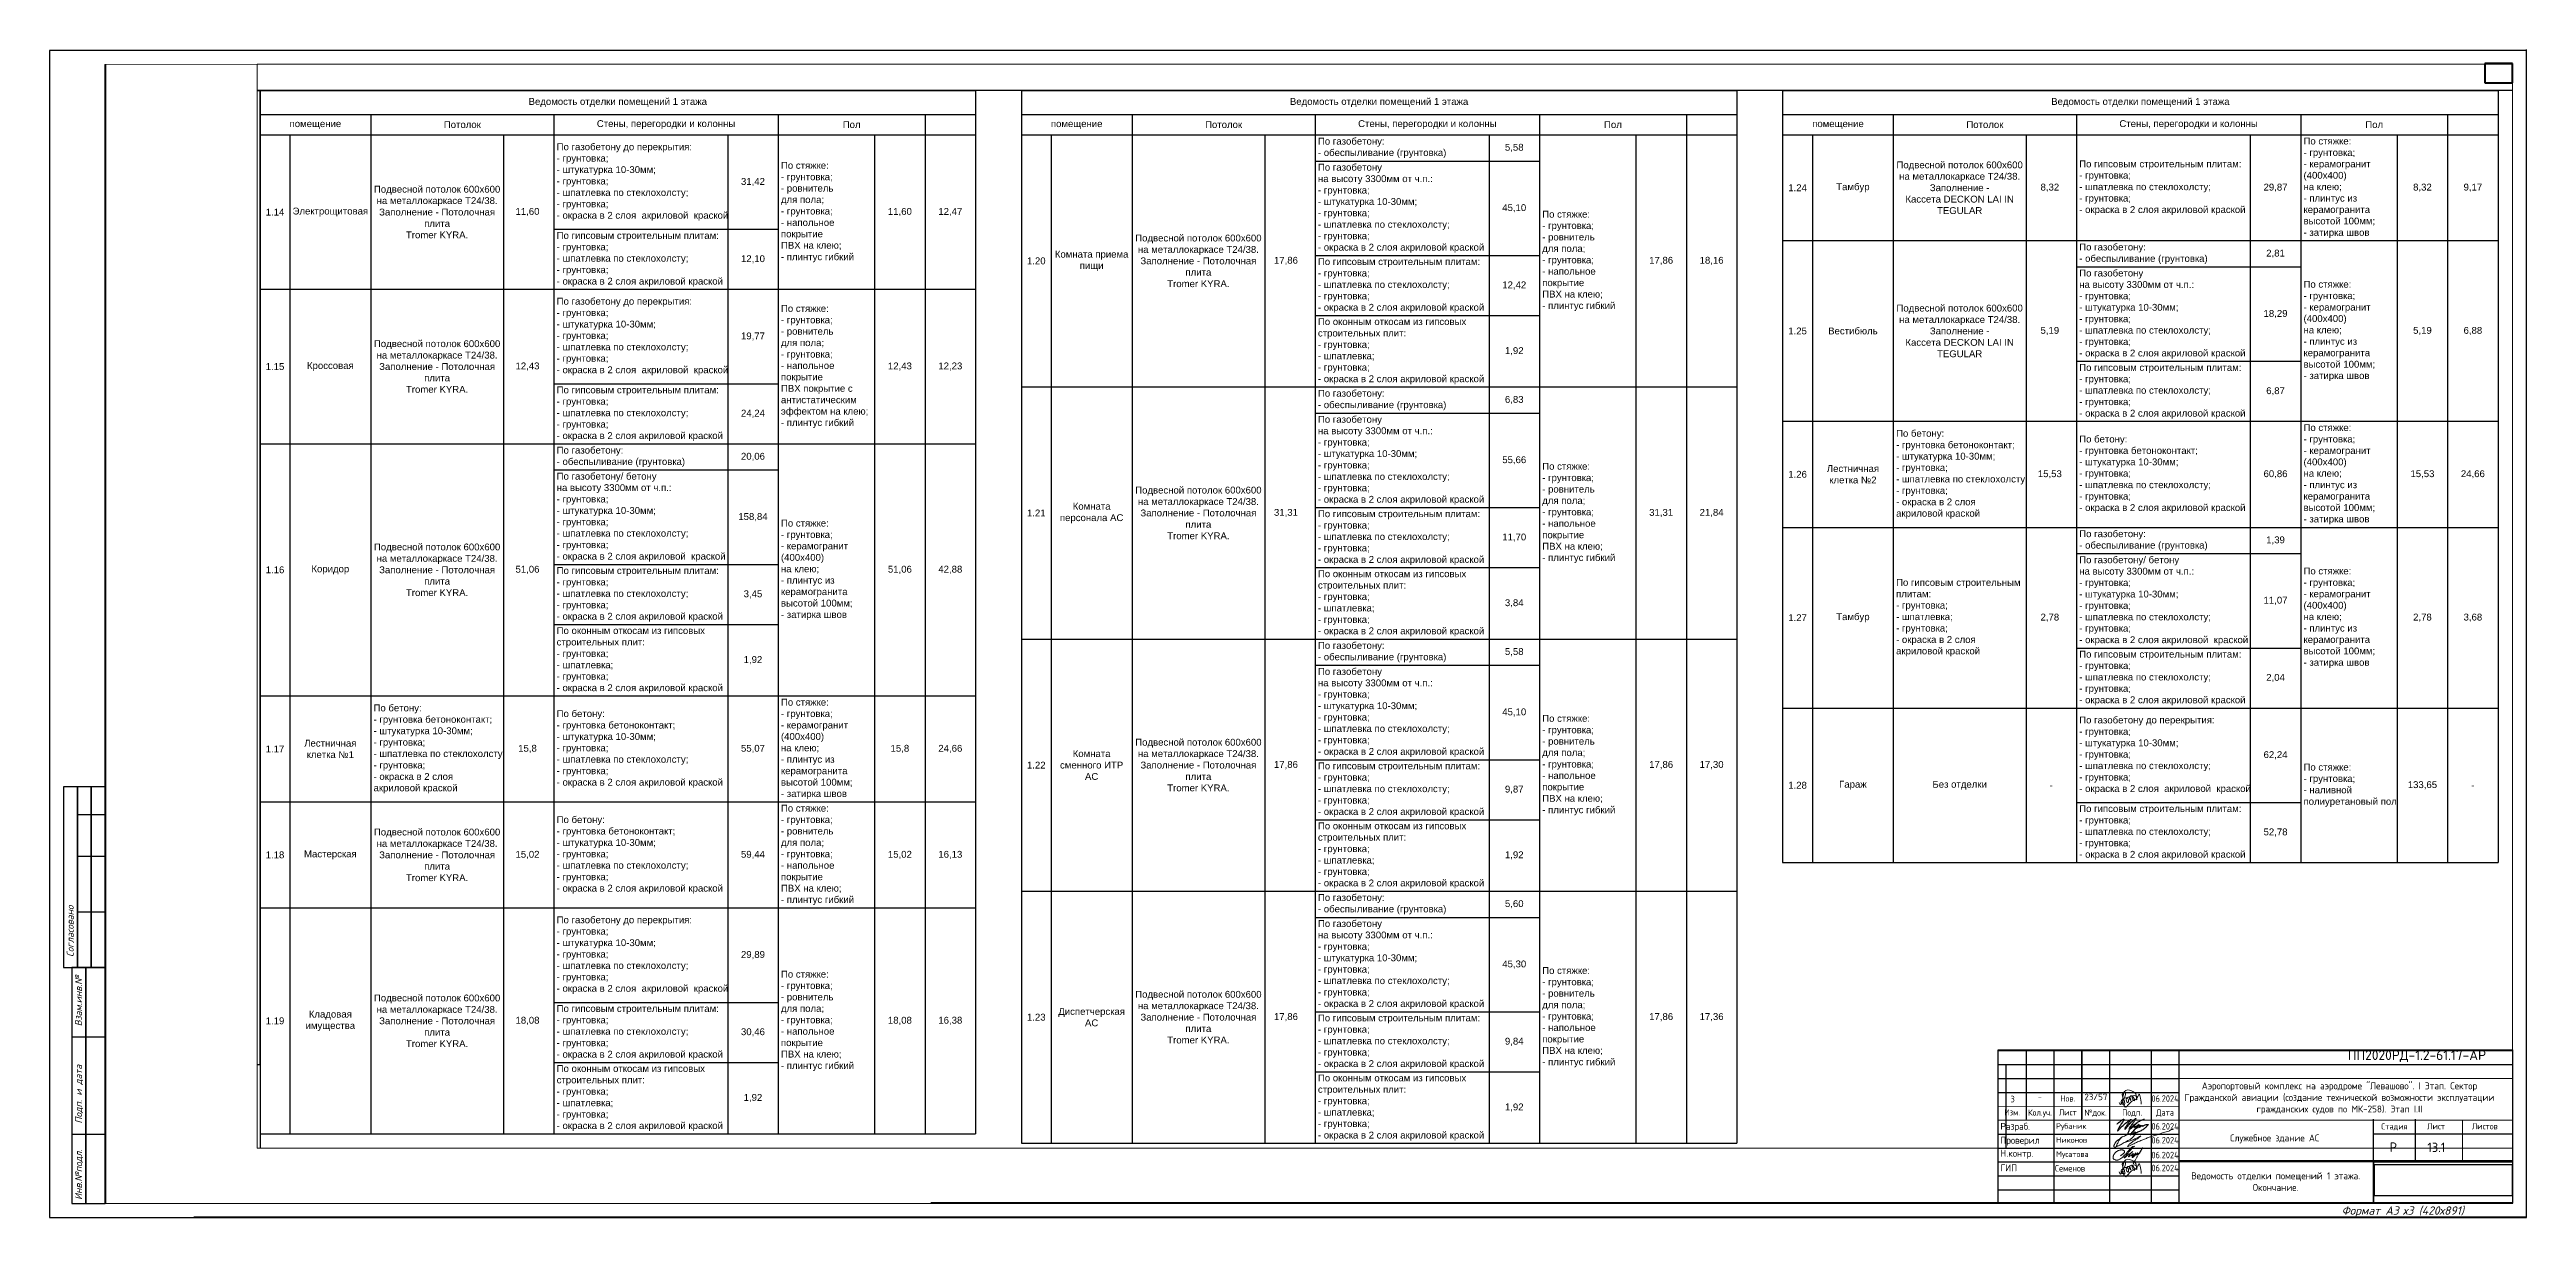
# Paper-space layout '13.1' of a CAD drawing. Header units: millimetres. Extents: x 272 to 1773, y 14 to 1784.
# Drawn here: x 882 to 1773, y 14 to 434 of the extents above; entities outside this region: 1.
# The model-space entities are those that its viewports show. They can reach past a viewport. Long polylines and large blocks are cut down to what shows.
import ezdxf
from ezdxf.enums import TextEntityAlignment as Align

# ---------------------------------------------------------------- set-up
doc = ezdxf.new("R2018")
doc.units = ezdxf.units.MM
doc.layers.add('VRV-daikin', color=150, linetype='Continuous', lineweight=40)
doc.layers.add('Аннотация', color=7, linetype='Continuous', lineweight=20)
doc.layers.add('ПОДПИСИ', color=7, linetype='Continuous', lineweight=18, true_color=0x5236c4)
doc.layers.add('Слой2', color=7, linetype='Continuous')
doc.styles.add('GOST-2.304_Type-B', font='GOST_Common.ttf')
doc.styles.add('times new roman', font='times.ttf')
doc.styles.add('ЕСКД', font='isocpeur.ttf')
doc.styles.add('М2.5', font='isocpeui.ttf', dxfattribs={"height": 2.5})
doc.styles.add('М3', font='isocpeui.ttf', dxfattribs={"height": 3})
picture_1 = doc.add_image_def('image1.jpg', size_in_pixel=(232, 53))

psp = doc.layouts.new('13.1')

# ---------------------------------------------------------------- texts
at = {"color": 7, "linetype": 'Continuous', "lineweight": 0, "style": 'ЕСКД'}
psp.add_text('23/57                        ', height=2.3455, dxfattribs=at).set_placement((1614.31, 55.97))
at = {"color": 7, "linetype": 'Continuous', "lineweight": 0, "char_height": 2.3455, "attachment_point": 5, "style": 'ЕСКД'}
for s, insert in [('\\A1;{\\W0.8;3}', (1588.52, 56.36)), ('\\A1;{\\W0.8;-}', (1598.28, 57.06)), ('\\A1;{\\W0.8;06.2024}', (1643.33, 56.56)), ('\\A1;{\\W0.8;06.2024}', (1643.33, 46.56)), ('\\A1;{\\W0.8;06.2024}', (1643.33, 41.56)), ('\\A1;{\\W0.8;06.2024}', (1643.33, 36.22)), ('\\A1;\\pxqc;{\\W0.8;Семенов}', (1609.16, 31.47)), ('\\A1;{\\W0.8;06.2024}', (1643.33, 31.56))]:
    psp.add_mtext(s, dxfattribs=dict(at, insert=insert))
at = {"layer": 'Аннотация', "char_height": 2, "width": 13.3882, "attachment_point": 1, "style": 'GOST-2.304_Type-B'}
for s, insert in [('Рубаник', (1604.15, 47.65)), ('Никонов', (1604.15, 42.65))]:
    psp.add_mtext(s, dxfattribs=dict(at, insert=insert))
at = {"layer": 'Слой2', "color": 0, "lineweight": 20, "style": 'GOST-2.304_Type-B'}
for s, p in [('Разраб.', (1584.1, 45.3)), ('Проверил', (1584.1, 40.31)), ('Н.контр.', (1584.1, 35.6)), ('ГИП', (1584.1, 30.36))]:
    psp.add_text(s, height=2.5, dxfattribs=at).set_placement(p)
at = {"layer": 'Слой2', "linetype": 'Continuous', "style": 'GOST-2.304_Type-B'}
psp.add_text('Р', height=3.4, dxfattribs=at).set_placement((1724.11, 37.35))
at = {"layer": 'Слой2', "insert": (1709.12, 71.81), "char_height": 3.5, "width": 36.2333, "attachment_point": 4, "style": 'GOST-2.304_Type-B'}
psp.add_mtext('{\\fTimes New Roman|b1|i0|c204|p18;           \\fISOCPEUR|b1|i0|c204|p34;ПП2020РД-1.2-61.17-АР}', dxfattribs=at)
at = {"layer": 'Слой2', "color": 0, "char_height": 2.5, "attachment_point": 5, "style": 'GOST-2.304_Type-B'}
for s, insert, width in [('Аэропортовый комплекс на аэродроме "Левашово". I Этап. Сектор Гражданской авиации (создание технической возможности эксплуатации гражданских судов по МК-258). Этап I.II', (1706.07, 56.62), 114.4852), ('Служебное здание АС', (1682.77, 42.03), 63.4514), ('Ведомость отделки помещений 1 этажа. Окончание.', (1683.12, 26.65), 69.9999)]:
    psp.add_mtext(s, dxfattribs=dict(at, insert=insert, width=width))
at = {"layer": 'Слой2', "linetype": 'Continuous', "char_height": 2.2, "attachment_point": 5, "style": 'GOST-2.304_Type-B'}
for s, insert in [('Нов.', (1608.34, 56.58)), ('Изм.', (1588.34, 51.58)), ('Кол.уч.', (1598.34, 51.22)), ('Лист', (1608.34, 51.58)), ('{№док.}', (1618.34, 51.33)), ('{ Подп.}', (1630.84, 51.33)), ('{Дата}', (1643.34, 51.29)), ('{Стадия}', (1725.84, 46.35)), ('{Лист}', (1740.84, 46.58)), ('{Листов}', (1758.34, 46.58))]:
    psp.add_mtext(s, dxfattribs=dict(at, insert=insert))
at = {"layer": 'Слой2', "linetype": 'Continuous', "insert": (1740.92, 38.99), "char_height": 3.4, "width": 3.4, "attachment_point": 5, "style": 'GOST-2.304_Type-B'}
psp.add_mtext('13.1', dxfattribs=at)

msp = doc.modelspace()

# ---------------------------------------------------------------- texts
at = {"style": 'times new roman'}
for s, insert, char_height, width, attachment_point in [('{\\fArial|b0|i0|c0;Ведомость отделки помещений 1 этажа', (2750409, -628893), 246.94, 25573.67, 5), ('{\\fArial|b0|i0|c0;Ведомость отделки помещений 1 этажа', (2777833, -628893), 246.94, 25573.67, 5), ('{\\fArial|b0|i0|c0;Ведомость отделки помещений 1 этажа', (2805257, -628893), 246.94, 25573.67, 5), ('{\\fArial|b0|i0|c0;помещение', (2739516, -629693), 246.94, 3787.11, 5), ('{\\fArial|b0|i0|c0;Потолок', (2744809, -629693), 246.94, 6397.67, 5), ('{\\fArial|b0|i0|c0;Стены, перегородки и колонны', (2752147, -629693), 246.94, 7879.33, 5), ('{\\fArial|b0|i0|c0;Пол', (2758833, -629693), 246.94, 5092.39, 5), ('{\\fArial|b0|i0|c0;помещение', (2766940, -629693), 246.94, 3787.11, 5), ('{\\fArial|b0|i0|c0;Потолок', (2772232, -629693), 246.94, 6397.67, 5), ('{\\fArial|b0|i0|c0;Стены, перегородки и колонны', (2779571, -629693), 246.94, 7879.33, 5), ('{\\fArial|b0|i0|c0;Пол', (2786257, -629693), 246.94, 5092.39, 5), ('{\\fArial|b0|i0|c0;помещение', (2794364, -629693), 246.94, 3787.11, 5), ('{\\fArial|b0|i0|c0;Потолок', (2799656, -629693), 246.94, 6397.67, 5), ('{\\fArial|b0|i0|c0;Стены, перегородки и колонны', (2806994, -629693), 246.94, 7879.33, 5), ('{\\fArial|b0|i0|c0;Пол', (2813680, -629693), 246.94, 5092.39, 5), ('{\\fArial|b0|i0|c0;По газобетону до перекрытия:^J- грунтовка;^J- штукатурка 10-30мм;^J- грунтовка;^J- шпатлевка по стеклохолсту; ^J- грунтовка;^J- окраска в 2 слоя  акриловой  краской ', (2748207, -631762), 246.944, 6062.17, 4), ('{\\fArial|b0|i0|c0;По газобетону: ^J- обеспыливание (грунтовка)', (2775631, -630531), 246.94, 6062.17, 4), ('{\\fArial|b0|i0|c0;5,58', (2782702, -630531), 246.94, 1617.17, 5), ('{\\fArial|b0|i0|c0;По стяжке:^J- грунтовка;^J- керамогранит (400x400) ^Jна клею;^J- плинтус из керамогранита высотой 100мм; ^J- затирка швов', (2811134, -631967), 246.944, 3275.22, 4), ('{\\fArial|b0|i0|c0;31,42', (2755278, -631762), 246.94, 1617.17, 5), ('{\\fArial|b0|i0|c0;По стяжке:^J- грунтовка;^J- ровнитель ^Jдля пола;^J- грунтовка;^J- напольное покрытие ^JПВХ на клею;^J- плинтус гибкий', (2756287, -632844), 246.944, 3275.22, 4), ('{\\fArial|b0|i0|c0;По газобетону ^Jна высоту 3300мм от ч.п.:^J- грунтовка;^J- штукатурка 10-30мм;^J- грунтовка;^J- шпатлевка по стеклохолсту; ^J- грунтовка;^J- окраска в 2 слоя акриловой краской ', (2775631, -632706), 246.944, 6062.17, 4), ('{\\fArial|b0|i0|c0;Подвесной потолок 600x600 на металлокаркасе Т24/38.^JЗаполнение - ^JКассета DECKON LAI IN TEGULAR ', (2798747, -631967), 246.944, 4580.5, 5), ('{\\fArial|b0|i0|c0;По гипсовым строительным плитам: ^J- грунтовка; ^J- шпатлевка по стеклохолсту;^J- грунтовка; ^J- окраска в 2 слоя акриловой краской ', (2803055, -631967), 246.944, 6062.17, 4), ('{\\fArial|b0|i0|c0;Подвесной потолок 600x600 на металлокаркасе Т24/38.^JЗаполнение - Потолочная плита ^JTromer KYRA.', (2743900, -632844), 246.944, 4580.5, 5), ('{\\fArial|b0|i0|c0;45,10', (2782702, -632706), 246.94, 1617.17, 5), ('{\\fArial|b0|i0|c0;1.24', (2792908, -631967), 246.94, 876.33, 5), ('{\\fArial|b0|i0|c0;Тамбур', (2794902, -631967), 246.94, 2710.78, 5), ('{\\fArial|b0|i0|c204|p34;8,32}', (2801996, -631967), 246.94, 1617.17, 5), ('{\\fArial|b0|i0|c0;29,87', (2810126, -631967), 246.94, 1617.17, 5), ('{\\fArial|b0|i0|c204|p34;8,32}', (2815418, -631967), 246.94, 1617.17, 5), ('{\\fArial|b0|i0|c0;9,17', (2817235, -631967), 246.94, 1617.17, 5), ('{\\fArial|b0|i0|c0;1.14', (2738061, -632844), 246.94, 876.33, 5), ('{\\fArial|b0|i0|c0;Электрощитовая', (2740054, -632844), 246.94, 2710.78, 5), ('{\\fArial|b0|i0|c0;11,60', (2747156, -632844), 246.94, 1617.17, 5), ('{\\fArial|b0|i0|c0;11,60', (2760571, -632844), 246.94, 1617.17, 5), ('{\\fArial|b0|i0|c0;12,47', (2762388, -632844), 246.94, 1617.17, 5), ('{\\fArial|b0|i0|c0;По стяжке:^J- грунтовка;^J- ровнитель ^Jдля пола;^J- грунтовка;^J- напольное покрытие ^JПВХ на клею;^J- плинтус гибкий', (2783710, -634603), 246.944, 3275.22, 4), ('{\\fArial|b0|i0|c0;По гипсовым строительным плитам: ^J- грунтовка; ^J- шпатлевка по стеклохолсту;^J- грунтовка; ^J- окраска в 2 слоя акриловой краской ', (2748207, -634546), 246.944, 6062.17, 4), ('{\\fArial|b0|i0|c0;12,10', (2755278, -634546), 246.94, 1617.17, 5), ('{\\fArial|b0|i0|c0;Комната приема пищи', (2767478, -634603), 246.94, 2710.78, 5), ('{\\fArial|b0|i0|c0;Подвесной потолок 600x600 на металлокаркасе Т24/38.^JЗаполнение - Потолочная плита ^JTromer KYRA.', (2771324, -634603), 246.944, 4580.5, 5), ('{\\fArial|b0|i0|c0;По газобетону: ^J- обеспыливание (грунтовка)', (2803055, -634345), 246.94, 6062.17, 4), ('{\\fArial|b0|i0|c0;2,81', (2810126, -634345), 246.94, 1617.17, 5), ('{\\fArial|b0|i0|c0;1.20', (2765484, -634603), 246.94, 876.33, 5), ('{\\fArial|b0|i0|c204|p34;17,86}', (2774478, -634603), 246.94, 1617.17, 5), ('{\\fArial|b0|i0|c0;По гипсовым строительным плитам: ^J- грунтовка; ^J- шпатлевка по стеклохолсту;^J- грунтовка; ^J- окраска в 2 слоя акриловой краской ', (2775631, -635490), 246.944, 6062.17, 4), ('{\\fArial|b0|i0|c204|p34;17,86}', (2787994, -634603), 246.94, 1617.17, 5), ('{\\fArial|b0|i0|c0;18,16', (2789811, -634603), 246.94, 1617.17, 5), ('{\\fArial|b0|i0|c0;По газобетону ^Jна высоту 3300мм от ч.п.:^J- грунтовка;^J- штукатурка 10-30мм;^J- грунтовка;^J- шпатлевка по стеклохолсту; ^J- грунтовка;^J- окраска в 2 слоя акриловой краской ', (2803055, -636519), 246.944, 6062.17, 4), ('{\\fArial|b0|i0|c0;По газобетону до перекрытия:^J- грунтовка;^J- штукатурка 10-30мм;^J- грунтовка;^J- шпатлевка по стеклохолсту; ^J- грунтовка;^J- окраска в 2 слоя  акриловой  краской ', (2748207, -637329), 246.944, 6062.17, 4), ('{\\fArial|b0|i0|c0;12,42', (2782702, -635490), 246.94, 1617.17, 5), ('{\\fArial|b0|i0|c0;Подвесной потолок 600x600 на металлокаркасе Т24/38.^JЗаполнение - ^JКассета DECKON LAI IN TEGULAR ', (2798747, -637129), 246.944, 4580.5, 5), ('{\\fArial|b0|i0|c0;По стяжке:^J- грунтовка;^J- керамогранит (400x400) ^Jна клею;^J- плинтус из керамогранита высотой 100мм; ^J- затирка швов', (2811134, -637129), 246.944, 3275.22, 4), ('{\\fArial|b0|i0|c0;По стяжке:^J- грунтовка;^J- ровнитель ^Jдля пола;^J- грунтовка;^J- напольное покрытие ^JПВХ покрытие с антистатическим эффектом на клею;^J- плинтус гибкий', (2756287, -638411), 246.944, 3275.22, 4), ('{\\fArial|b0|i0|c0;По оконным откосам из гипсовых строительных плит: ^J- грунтовка; ^J- шпатлевка;^J- грунтовка; ^J- окраска в 2 слоя акриловой краской ', (2775631, -637858), 246.944, 6062.17, 4), ('{\\fArial|b0|i0|c0;1.25', (2792908, -637129), 246.94, 876.33, 5), ('{\\fArial|b0|i0|c0;Вестибюль', (2794902, -637129), 246.94, 2710.78, 5), ('{\\fArial|b0|i0|c204|p34;5,19}', (2801996, -637129), 246.94, 1617.17, 5), ('{\\fArial|b0|i0|c0;18,29', (2810126, -636519), 246.94, 1617.17, 5), ('{\\fArial|b0|i0|c204|p34;5,19}', (2815418, -637129), 246.94, 1617.17, 5), ('{\\fArial|b0|i0|c0;6,88', (2817235, -637129), 246.94, 1617.17, 5), ('{\\fArial|b0|i0|c0;Подвесной потолок 600x600 на металлокаркасе Т24/38.^JЗаполнение - Потолочная плита ^JTromer KYRA.', (2743900, -638411), 246.944, 4580.5, 5), ('{\\fArial|b0|i0|c0;19,77', (2755278, -637329), 246.94, 1617.17, 5), ('{\\fArial|b0|i0|c0;1,92', (2782702, -637858), 246.94, 1617.17, 5), ('{\\fArial|b0|i0|c0;1.15', (2738061, -638411), 246.94, 876.33, 5), ('{\\fArial|b0|i0|c0;Кроссовая', (2740054, -638411), 246.94, 2710.78, 5), ('{\\fArial|b0|i0|c0;12,43', (2747156, -638411), 246.94, 1617.17, 5), ('{\\fArial|b0|i0|c0;12,43', (2760571, -638411), 246.94, 1617.17, 5), ('{\\fArial|b0|i0|c0;12,23', (2762388, -638411), 246.94, 1617.17, 5), ('{\\fArial|b0|i0|c0;По гипсовым строительным плитам: ^J- грунтовка; ^J- шпатлевка по стеклохолсту;^J- грунтовка; ^J- окраска в 2 слоя акриловой краской ', (2803055, -639303), 246.944, 6062.17, 4), ('{\\fArial|b0|i0|c0;По гипсовым строительным плитам: ^J- грунтовка; ^J- шпатлевка по стеклохолсту;^J- грунтовка; ^J- окраска в 2 слоя акриловой краской ', (2748207, -640113), 246.944, 6062.17, 4), ('{\\fArial|b0|i0|c0;По газобетону: ^J- обеспыливание (грунтовка)', (2775631, -639617), 246.94, 6062.17, 4), ('{\\fArial|b0|i0|c0;6,83', (2782702, -639617), 246.94, 1617.17, 5), ('{\\fArial|b0|i0|c0;6,87', (2810126, -639303), 246.94, 1617.17, 5), ('{\\fArial|b0|i0|c0;24,24', (2755278, -640113), 246.94, 1617.17, 5), ('{\\fArial|b0|i0|c0;По газобетону ^Jна высоту 3300мм от ч.п.:^J- грунтовка;^J- штукатурка 10-30мм;^J- грунтовка;^J- шпатлевка по стеклохолсту; ^J- грунтовка;^J- окраска в 2 слоя акриловой краской ', (2775631, -641791), 246.944, 6062.17, 4), ('{\\fArial|b0|i0|c0;По стяжке:^J- грунтовка;^J- керамогранит (400x400) ^Jна клею;^J- плинтус из керамогранита высотой 100мм; ^J- затирка швов', (2811134, -642295), 246.944, 3275.22, 4), ('{\\fArial|b0|i0|c0;По газобетону: ^J- обеспыливание (грунтовка)', (2748207, -641666), 246.94, 6062.17, 4), ('{\\fArial|b0|i0|c0;20,06', (2755278, -641666), 246.94, 1617.17, 5), ('{\\fArial|b0|i0|c0;По бетону:^J- грунтовка бетоноконтакт;^J- штукатурка 10-30мм;^J- грунтовка;^J- шпатлевка по стеклохолсту; ^J- грунтовка;^J- окраска в 2 слоя акриловой краской ', (2796457, -642295), 246.944, 4580.5, 4), ('{\\fArial|b0|i0|c0;По бетону:^J- грунтовка бетоноконтакт;^J- штукатурка 10-30мм;^J- грунтовка;^J- шпатлевка по стеклохолсту; ^J- грунтовка;^J- окраска в 2 слоя акриловой краской ', (2803055, -642295), 246.944, 6062.17, 4), ('{\\fArial|b0|i0|c0;По газобетону/ бетону^Jна высоту 3300мм от ч.п.:^J- грунтовка;^J- штукатурка 10-30мм;^J- грунтовка;^J- шпатлевка по стеклохолсту; ^J- грунтовка;^J- окраска в 2 слоя акриловой  краской ', (2748207, -643840), 246.944, 6062.17, 4), ('{\\fArial|b0|i0|c0;55,66', (2782702, -641791), 246.94, 1617.17, 5), ('{\\fArial|b0|i0|c0;По стяжке:^J- грунтовка;^J- ровнитель ^Jдля пола;^J- грунтовка;^J- напольное покрытие ^JПВХ на клею;^J- плинтус гибкий', (2783710, -643688), 246.944, 3275.22, 4), ('{\\fArial|b0|i0|c0;1.26', (2792908, -642295), 246.94, 876.33, 5), ('{\\fArial|b0|i0|c0;Лестничная клетка №2', (2794902, -642295), 246.94, 2710.78, 5), ('{\\fArial|b0|i0|c204|p34;15,53}', (2801996, -642295), 246.94, 1617.17, 5), ('{\\fArial|b0|i0|c0;60,86', (2810126, -642295), 246.94, 1617.17, 5), ('{\\fArial|b0|i0|c204|p34;15,53}', (2815418, -642295), 246.94, 1617.17, 5), ('{\\fArial|b0|i0|c0;24,66', (2817235, -642295), 246.94, 1617.17, 5), ('{\\fArial|b0|i0|c0;Комната персонала АС', (2767478, -643688), 246.94, 2710.78, 5), ('{\\fArial|b0|i0|c0;Подвесной потолок 600x600 на металлокаркасе Т24/38.^JЗаполнение - Потолочная плита ^JTromer KYRA.', (2771324, -643688), 246.944, 4580.5, 5), ('{\\fArial|b0|i0|c0;158,84', (2755278, -643840), 246.94, 1617.17, 5), ('{\\fArial|b0|i0|c0;По стяжке:^J- грунтовка;^J- керамогранит (400x400) ^Jна клею;^J- плинтус из керамогранита высотой 100мм; ^J- затирка швов', (2756287, -645737), 246.944, 3275.22, 4), ('{\\fArial|b0|i0|c0;1.21', (2765484, -643688), 246.94, 876.33, 5), ('{\\fArial|b0|i0|c204|p34;31,31}', (2774478, -643688), 246.94, 1617.17, 5), ('{\\fArial|b0|i0|c0;По гипсовым строительным плитам: ^J- грунтовка; ^J- шпатлевка по стеклохолсту;^J- грунтовка; ^J- окраска в 2 слоя акриловой краской ', (2775631, -644575), 246.944, 6062.17, 4), ('{\\fArial|b0|i0|c204|p34;31,31}', (2787994, -643688), 246.94, 1617.17, 5), ('{\\fArial|b0|i0|c0;21,84', (2789811, -643688), 246.94, 1617.17, 5), ('{\\fArial|b0|i0|c0;Подвесной потолок 600x600 на металлокаркасе Т24/38.^JЗаполнение - Потолочная плита ^JTromer KYRA.', (2743900, -645737), 246.944, 4580.5, 5), ('{\\fArial|b0|i0|c0;11,70', (2782702, -644575), 246.94, 1617.17, 5), ('{\\fArial|b0|i0|c0;По газобетону: ^J- обеспыливание (грунтовка)', (2803055, -644678), 246.94, 6062.17, 4), ('{\\fArial|b0|i0|c0;1,39', (2810126, -644678), 246.94, 1617.17, 5), ('{\\fArial|b0|i0|c0;1.16', (2738061, -645737), 246.94, 876.33, 5), ('{\\fArial|b0|i0|c0;Коридор', (2740054, -645737), 246.94, 2710.78, 5), ('{\\fArial|b0|i0|c204|p34;51,06}', (2747156, -645737), 246.94, 1617.17, 5), ('{\\fArial|b0|i0|c0;По гипсовым строительным плитам: ^J- грунтовка; ^J- шпатлевка по стеклохолсту;^J- грунтовка; ^J- окраска в 2 слоя акриловой краской ', (2748207, -646624), 246.944, 6062.17, 4), ('{\\fArial|b0|i0|c204|p34;51,06}', (2760571, -645737), 246.94, 1617.17, 5), ('{\\fArial|b0|i0|c0;42,88', (2762388, -645737), 246.94, 1617.17, 5), ('{\\fArial|b0|i0|c0;По оконным откосам из гипсовых строительных плит: ^J- грунтовка; ^J- шпатлевка;^J- грунтовка; ^J- окраска в 2 слоя акриловой краской ', (2775631, -646944), 246.944, 6062.17, 4), ('{\\fArial|b0|i0|c0;По газобетону/ бетону^Jна высоту 3300мм от ч.п.:^J- грунтовка;^J- штукатурка 10-30мм;^J- грунтовка;^J- шпатлевка по стеклохолсту; ^J- грунтовка;^J- окраска в 2 слоя акриловой  краской ', (2803055, -646852), 246.944, 6062.17, 4), ('{\\fArial|b0|i0|c0;По стяжке:^J- грунтовка;^J- керамогранит (400x400) ^Jна клею;^J- плинтус из керамогранита высотой 100мм; ^J- затирка швов', (2811134, -647462), 246.944, 3275.22, 4), ('{\\fArial|b0|i0|c0;3,45', (2755278, -646624), 246.94, 1617.17, 5), ('{\\fArial|b0|i0|c0;3,84', (2782702, -646944), 246.94, 1617.17, 5), ('{\\fArial|b0|i0|c0;По гипсовым строительным плитам: ^J- грунтовка; ^J- шпатлевка;^J- грунтовка; ^J- окраска в 2 слоя акриловой краской', (2796457, -647462), 246.944, 4580.5, 4), ('{\\fArial|b0|i0|c0;11,07', (2810126, -646852), 246.94, 1617.17, 5), ('{\\fArial|b0|i0|c0;1.27', (2792908, -647462), 246.94, 876.33, 5), ('{\\fArial|b0|i0|c0;Тамбур', (2794902, -647462), 246.94, 2710.78, 5), ('{\\fArial|b0|i0|c204|p34;2,78}', (2801996, -647462), 246.94, 1617.17, 5), ('{\\fArial|b0|i0|c204|p34;2,78}', (2815418, -647462), 246.94, 1617.17, 5), ('{\\fArial|b0|i0|c0;3,68', (2817235, -647462), 246.94, 1617.17, 5), ('{\\fArial|b0|i0|c0;По оконным откосам из гипсовых строительных плит: ^J- грунтовка; ^J- шпатлевка;^J- грунтовка; ^J- окраска в 2 слоя акриловой краской ', (2748207, -648993), 246.944, 6062.17, 4), ('{\\fArial|b0|i0|c0;По газобетону: ^J- обеспыливание (грунтовка)', (2775631, -648703), 246.94, 6062.17, 4), ('{\\fArial|b0|i0|c0;5,58', (2782702, -648703), 246.94, 1617.17, 5), ('{\\fArial|b0|i0|c0;По гипсовым строительным плитам: ^J- грунтовка; ^J- шпатлевка по стеклохолсту;^J- грунтовка; ^J- окраска в 2 слоя акриловой краской ', (2803055, -649636), 246.944, 6062.17, 4), ('{\\fArial|b0|i0|c0;1,92', (2755278, -648993), 246.94, 1617.17, 5), ('{\\fArial|b0|i0|c0;По газобетону ^Jна высоту 3300мм от ч.п.:^J- грунтовка;^J- штукатурка 10-30мм;^J- грунтовка;^J- шпатлевка по стеклохолсту; ^J- грунтовка;^J- окраска в 2 слоя акриловой краской ', (2775631, -650877), 246.944, 6062.17, 4), ('{\\fArial|b0|i0|c0;2,04', (2810126, -649636), 246.94, 1617.17, 5), ('{\\fArial|b0|i0|c0;По стяжке:^J- грунтовка;^J- керамогранит (400x400) ^Jна клею;^J- плинтус из керамогранита высотой 100мм; ^J- затирка швов', (2756287, -652191), 246.944, 3275.22, 4), ('{\\fArial|b0|i0|c0;По бетону:^J- грунтовка бетоноконтакт;^J- штукатурка 10-30мм;^J- грунтовка;^J- шпатлевка по стеклохолсту; ^J- грунтовка;^J- окраска в 2 слоя акриловой краской ', (2741610, -652191), 246.944, 4580.5, 4), ('{\\fArial|b0|i0|c0;По бетону:^J- грунтовка бетоноконтакт;^J- штукатурка 10-30мм;^J- грунтовка;^J- шпатлевка по стеклохолсту; ^J- грунтовка;^J- окраска в 2 слоя акриловой краской ', (2748207, -652191), 246.944, 6062.17, 4), ('{\\fArial|b0|i0|c0;45,10', (2782702, -650877), 246.94, 1617.17, 5), ('{\\fArial|b0|i0|c0;По стяжке:^J- грунтовка;^J- ровнитель ^Jдля пола;^J- грунтовка;^J- напольное покрытие ^JПВХ на клею;^J- плинтус гибкий', (2783710, -652774), 246.944, 3275.22, 4), ('{\\fArial|b0|i0|c0;По газобетону до перекрытия:^J- грунтовка;^J- штукатурка 10-30мм;^J- грунтовка;^J- шпатлевка по стеклохолсту; ^J- грунтовка;^J- окраска в 2 слоя  акриловой  краской ', (2803055, -652420), 246.944, 6062.17, 4), ('{\\fArial|b0|i0|c0;1.17', (2738061, -652191), 246.94, 876.33, 5), ('{\\fArial|b0|i0|c0;Лестничная клетка №1', (2740054, -652191), 246.94, 2710.78, 5), ('{\\fArial|b0|i0|c204|p34;15,8}', (2747156, -652191), 246.94, 1617.17, 5), ('{\\fArial|b0|i0|c0;55,07', (2755278, -652191), 246.94, 1617.17, 5), ('{\\fArial|b0|i0|c204|p34;15,8}', (2760571, -652191), 246.94, 1617.17, 5), ('{\\fArial|b0|i0|c0;24,66', (2762388, -652191), 246.94, 1617.17, 5), ('{\\fArial|b0|i0|c0;Комната сменного ИТР АС', (2767478, -652774), 246.94, 2710.78, 5), ('{\\fArial|b0|i0|c0;Подвесной потолок 600x600 на металлокаркасе Т24/38.^JЗаполнение - Потолочная плита ^JTromer KYRA.', (2771324, -652774), 246.944, 4580.5, 5), ('{\\fArial|b0|i0|c0;1.22', (2765484, -652774), 246.94, 876.33, 5), ('{\\fArial|b0|i0|c204|p34;17,86}', (2774478, -652774), 246.94, 1617.17, 5), ('{\\fArial|b0|i0|c0;По гипсовым строительным плитам: ^J- грунтовка; ^J- шпатлевка по стеклохолсту;^J- грунтовка; ^J- окраска в 2 слоя акриловой краской ', (2775631, -653661), 246.944, 6062.17, 4), ('{\\fArial|b0|i0|c204|p34;17,86}', (2787994, -652774), 246.94, 1617.17, 5), ('{\\fArial|b0|i0|c0;17,30', (2789811, -652774), 246.94, 1617.17, 5), ('{\\fArial|b0|i0|c0;62,24', (2810126, -652420), 246.94, 1617.17, 5), ('{\\fArial|b0|i0|c0;По стяжке:^J- грунтовка;^J- наливной ^Jполиуретановый пол', (2811134, -653501), 246.94, 3275.22, 4), ('{\\fArial|b0|i0|c0;9,87', (2782702, -653661), 246.94, 1617.17, 5), ('{\\fArial|b0|i0|c0;1.28', (2792908, -653501), 246.94, 876.33, 5), ('{\\fArial|b0|i0|c0;Гараж', (2794902, -653501), 246.94, 2710.78, 5), ('{\\fArial|b0|i0|c0;Без отделки', (2798747, -653501), 246.94, 4580.5, 5), ('{\\fArial|b0|i0|c0;-', (2802046, -653501), 246.94, 1617.17, 5), ('{\\fArial|b0|i0|c0;133,65', (2815418, -653501), 246.94, 1617.17, 5), ('{\\fArial|b0|i0|c0;-', (2817235, -653501), 246.94, 1617.17, 5), ('{\\fArial|b0|i0|c0;По бетону:^J- грунтовка бетоноконтакт;^J- штукатурка 10-30мм;^J- грунтовка;^J- шпатлевка по стеклохолсту; ^J- грунтовка;^J- окраска в 2 слоя акриловой краской ', (2748207, -656011), 246.944, 6062.17, 4), ('{\\fArial|b0|i0|c0;По стяжке:^J- грунтовка;^J- ровнитель ^Jдля пола;^J- грунтовка;^J- напольное покрытие ^JПВХ на клею;^J- плинтус гибкий', (2756287, -656011), 246.944, 3275.22, 4), ('{\\fArial|b0|i0|c0;По оконным откосам из гипсовых строительных плит: ^J- грунтовка; ^J- шпатлевка;^J- грунтовка; ^J- окраска в 2 слоя акриловой краской ', (2775631, -656029), 246.944, 6062.17, 4), ('{\\fArial|b0|i0|c0;По гипсовым строительным плитам: ^J- грунтовка; ^J- шпатлевка по стеклохолсту;^J- грунтовка; ^J- окраска в 2 слоя акриловой краской ', (2803055, -655203), 246.944, 6062.17, 4), ('{\\fArial|b0|i0|c0;Подвесной потолок 600x600 на металлокаркасе Т24/38.^JЗаполнение - Потолочная плита ^JTromer KYRA.', (2743900, -656011), 246.944, 4580.5, 5), ('{\\fArial|b0|i0|c0;52,78', (2810126, -655203), 246.94, 1617.17, 5), ('{\\fArial|b0|i0|c0;1.18', (2738061, -656011), 246.94, 876.33, 5), ('{\\fArial|b0|i0|c0;Мастерская', (2740054, -656011), 246.94, 2710.78, 5), ('{\\fArial|b0|i0|c204|p34;15,02}', (2747156, -656011), 246.94, 1617.17, 5), ('{\\fArial|b0|i0|c0;59,44', (2755278, -656011), 246.94, 1617.17, 5), ('{\\fArial|b0|i0|c204|p34;15,02}', (2760571, -656011), 246.94, 1617.17, 5), ('{\\fArial|b0|i0|c0;16,13', (2762388, -656011), 246.94, 1617.17, 5), ('{\\fArial|b0|i0|c0;1,92', (2782702, -656029), 246.94, 1617.17, 5), ('{\\fArial|b0|i0|c0;По газобетону: ^J- обеспыливание (грунтовка)', (2775631, -657788), 246.94, 6062.17, 4), ('{\\fArial|b0|i0|c0;По газобетону до перекрытия:^J- грунтовка;^J- штукатурка 10-30мм;^J- грунтовка;^J- шпатлевка по стеклохолсту; ^J- грунтовка;^J- окраска в 2 слоя  акриловой  краской ', (2748207, -659622), 246.944, 6062.17, 4), ('{\\fArial|b0|i0|c0;По газобетону ^Jна высоту 3300мм от ч.п.:^J- грунтовка;^J- штукатурка 10-30мм;^J- грунтовка;^J- шпатлевка по стеклохолсту; ^J- грунтовка;^J- окраска в 2 слоя акриловой краской ', (2775631, -659962), 246.944, 6062.17, 4), ('{\\fArial|b0|i0|c0;5,60', (2782702, -657788), 246.94, 1617.17, 5), ('{\\fArial|b0|i0|c0;29,89', (2755278, -659622), 246.94, 1617.17, 5), ('{\\fArial|b0|i0|c0;По стяжке:^J- грунтовка;^J- ровнитель ^Jдля пола;^J- грунтовка;^J- напольное покрытие ^JПВХ на клею;^J- плинтус гибкий', (2756287, -661991), 246.944, 3275.22, 4), ('{\\fArial|b0|i0|c0;45,30', (2782702, -659962), 246.94, 1617.17, 5), ('{\\fArial|b0|i0|c0;По стяжке:^J- грунтовка;^J- ровнитель ^Jдля пола;^J- грунтовка;^J- напольное покрытие ^JПВХ на клею;^J- плинтус гибкий', (2783710, -661859), 246.944, 3275.22, 4), ('{\\fArial|b0|i0|c0;Подвесной потолок 600x600 на металлокаркасе Т24/38.^JЗаполнение - Потолочная плита ^JTromer KYRA.', (2743900, -661991), 246.944, 4580.5, 5), ('{\\fArial|b0|i0|c0;Подвесной потолок 600x600 на металлокаркасе Т24/38.^JЗаполнение - Потолочная плита ^JTromer KYRA.', (2771324, -661859), 246.944, 4580.5, 5), ('{\\fArial|b0|i0|c0;1.19', (2738061, -661991), 246.94, 876.33, 5), ('{\\fArial|b0|i0|c0;Кладовая имущества', (2740054, -661991), 246.94, 2710.78, 5), ('{\\fArial|b0|i0|c204|p34;18,08}', (2747156, -661991), 246.94, 1617.17, 5), ('{\\fArial|b0|i0|c0;По гипсовым строительным плитам: ^J- грунтовка; ^J- шпатлевка по стеклохолсту;^J- грунтовка; ^J- окраска в 2 слоя акриловой краской ', (2748207, -662406), 246.944, 6062.17, 4), ('{\\fArial|b0|i0|c204|p34;18,08}', (2760571, -661991), 246.94, 1617.17, 5), ('{\\fArial|b0|i0|c0;16,38', (2762388, -661991), 246.94, 1617.17, 5), ('{\\fArial|b0|i0|c0;1.23', (2765484, -661859), 246.94, 876.33, 5), ('{\\fArial|b0|i0|c0;Диспетчерская AC', (2767478, -661859), 246.94, 2710.78, 5), ('{\\fArial|b0|i0|c204|p34;17,86}', (2774478, -661859), 246.94, 1617.17, 5), ('{\\fArial|b0|i0|c0;По гипсовым строительным плитам: ^J- грунтовка; ^J- шпатлевка по стеклохолсту;^J- грунтовка; ^J- окраска в 2 слоя акриловой краской ', (2775631, -662746), 246.944, 6062.17, 4), ('{\\fArial|b0|i0|c204|p34;17,86}', (2787994, -661859), 246.94, 1617.17, 5), ('{\\fArial|b0|i0|c0;17,36', (2789811, -661859), 246.94, 1617.17, 5), ('{\\fArial|b0|i0|c0;30,46', (2755278, -662406), 246.94, 1617.17, 5), ('{\\fArial|b0|i0|c0;9,84', (2782702, -662746), 246.94, 1617.17, 5), ('{\\fArial|b0|i0|c0;По оконным откосам из гипсовых строительных плит: ^J- грунтовка; ^J- шпатлевка;^J- грунтовка; ^J- окраска в 2 слоя акриловой краской ', (2748207, -664774), 246.944, 6062.17, 4), ('{\\fArial|b0|i0|c0;1,92', (2755278, -664774), 246.94, 1617.17, 5), ('{\\fArial|b0|i0|c0;По оконным откосам из гипсовых строительных плит: ^J- грунтовка; ^J- шпатлевка;^J- грунтовка; ^J- окраска в 2 слоя акриловой краской ', (2775631, -665115), 246.944, 6062.17, 4), ('{\\fArial|b0|i0|c0;1,92', (2782702, -665115), 246.94, 1617.17, 5)]:
    msp.add_mtext(s, dxfattribs=dict(at, insert=insert, char_height=char_height, width=width, attachment_point=attachment_point))

# ---------------------------------------------------------------- blocks, each defined once
blk = doc.blocks.new('Подпись - Никонов_dwg-3270636-План 1 этажа на отм_ _0_000')
at = {"color": 5, "lineweight": 9, "true_color": 0x0000ff}
for points, knots in [([(3665.5, 1236.6), (3666.5, 1237.1), (3668.2, 1238.1), (3670.7, 1239.2), (3672.1, 1240.9), (3673.3, 1242.2), (3673.7, 1243.2), (3673.6, 1244.1), (3672.8, 1244.1), (3672, 1243.8), (3670.9, 1243.4), (3669.4, 1242.8), (3667.7, 1242.1), (3665.8, 1241.1), (3663.8, 1240.5), (3662.3, 1238.7), (3660.5, 1238), (3659.7, 1236.2), (3658.9, 1235.2), (3658.7, 1233), (3661.5, 1234.5), (3663.6, 1235.2), (3665.7, 1237), (3668.1, 1237.4), (3670.1, 1238), (3671.6, 1238.8), (3673.4, 1239.3), (3674.8, 1240.1), (3678.5, 1242.1), (3675.9, 1240.3), (3675.1, 1239.5), (3674.2, 1239.1), (3673.2, 1238.4), (3671.6, 1237.5), (3670.3, 1236.4), (3669.2, 1235.5), (3668.7, 1234.8), (3667.9, 1233.9), (3669.3, 1234.5), (3670.2, 1235.1), (3672.1, 1235.9), (3674.5, 1237), (3677.1, 1238.2), (3679.9, 1239), (3682.4, 1240.5), (3685.2, 1241.2), (3688.6, 1242.2), (3692.2, 1243.8), (3695.8, 1244.2), (3697.7, 1245.4), (3698.6, 1245.8), (3699.3, 1246), (3699.2, 1246.4), (3699.2, 1246.5)], [0, 0, 0, 0, 3.378818, 5.715922, 8.219361, 9.899721, 10.976556, 11.451856, 12.139284, 12.804214, 13.911598, 15.723529, 17.789374, 19.345922, 22.172631, 23.901681, 26.066298, 27.733912, 29.312205, 30.352176, 32.99265, 34.962632, 38.022379, 40.726019, 42.282123, 44.222072, 45.778162, 47.594383, 50.346055, 52.300104, 53.284202, 54.011029, 55.266878, 57.065791, 59.294374, 60.398001, 61.356333, 62.02213, 62.983928, 63.988976, 66.073504, 68.81322, 71.967541, 74.789114, 77.472638, 80.63425, 83.226851, 88.281354, 92.11797, 94.014352, 94.776009, 95.380685, 95.760607, 95.760607, 95.760607, 95.760607]), ([(3661.9, 1234.6), (3661.7, 1234.6), (3661.4, 1234.5), (3660.7, 1234.5), (3660.9, 1235.6), (3661.5, 1236.3), (3662, 1237.6), (3662.7, 1238.8), (3663.7, 1240.1), (3664.6, 1240.6), (3665.1, 1240.9)], [0, 0, 0, 0, 0.500239, 1.056482, 1.749661, 2.987208, 4.049601, 5.885059, 7.06866, 8.861453, 8.861453, 8.861453, 8.861453])]:
    blk.add_open_spline(points, degree=3, knots=knots, dxfattribs=at)
blk = doc.blocks.new('Подпись - Мусатова_dwg_A$C3E2D4B51-3270641-План 1 этажа на отм_ _0_000')
at = {"layer": 'VRV-daikin', "color": 166, "lineweight": 9, "true_color": 0x001f7f}
for points, knots in [([(-910, -913), (-903, -909), (-892, -901), (-877, -889), (-862, -878), (-846, -866), (-830, -854), (-815, -839), (-805, -826), (-798, -814), (-796, -802), (-798, -791), (-806, -777), (-822, -765), (-844, -753), (-872, -749), (-898, -750), (-926, -755), (-955, -764), (-983, -776), (-1009, -790), (-1034, -809), (-1059, -832), (-1084, -863), (-1101, -895), (-1113, -930), (-1116, -956), (-1113, -979), (-1109, -997), (-1095, -1011), (-1074, -1021), (-1050, -1029), (-1025, -1034), (-999, -1035), (-964, -1030), (-921, -1004), (-872, -970), (-827, -930), (-784, -889), (-751, -851), (-724, -817), (-705, -792), (-682, -764), (-660, -737), (-633, -710), (-608, -687), (-583, -666), (-552, -651), (-530, -653), (-516, -654)], [0, 0, 0, 0, 22.988989, 39.352759, 57.55937, 78.255598, 100.558758, 119.730927, 139.404937, 151.386168, 160.524969, 173.286484, 186.584875, 205.28706, 233.617861, 261.564606, 287.496969, 311.225358, 347.968397, 378.326637, 402.83633, 436.168739, 472.839079, 503.256611, 556.294005, 579.666438, 614.380384, 633.167239, 649.133275, 667.137721, 692.181705, 717.808892, 743.725371, 767.592525, 796.284284, 848.110235, 915.848767, 975.341971, 1029.346777, 1093.328347, 1125.812724, 1159.728693, 1188.646174, 1232.311944, 1266.688021, 1300.307574, 1336.664934, 1362.025707, 1402.496279, 1402.496279, 1402.496279, 1402.496279]), ([(-560, -677), (-575, -692), (-600, -717), (-638, -761), (-672, -798), (-704, -847), (-736, -883), (-769, -918), (-789, -942), (-803, -958), (-809, -966), (-812, -971), (-811, -974), (-801, -969), (-786, -958), (-760, -936), (-731, -911), (-701, -888), (-665, -866), (-632, -842), (-602, -822), (-582, -805), (-572, -797), (-568, -793)], [0, 0, 0, 0, 61.944553, 107.52722, 175.465943, 212.068957, 281.07477, 320.224069, 356.529508, 373.823762, 384.157633, 387.747552, 388.574933, 393.221277, 410.837761, 455.996898, 487.470176, 528.675759, 567.208139, 613.651945, 653.207207, 674.764197, 692.165812, 692.165812, 692.165812, 692.165812]), ([(-304, -682), (-371, -804), (-394, -843), (-434, -903), (-473, -972), (-507, -1033), (-535, -1088), (-550, -1120), (-557, -1137)], [581.391717, 581.391717, 581.391717, 581.391717, 635.622981, 715.679271, 797.974483, 873.292732, 926.879596, 981.063222, 981.063222, 981.063222, 981.063222]), ([(-435, -833), (-435, -833), (-435, -833), (-435, -833), (-435, -832), (-435, -832), (-435, -832), (-435, -832), (-435, -832), (-435, -832), (-435, -832), (-435, -832), (-436, -832), (-436, -832), (-436, -833), (-436, -833), (-437, -833), (-437, -834), (-438, -834), (-439, -835), (-439, -836), (-440, -837), (-442, -838), (-443, -840), (-445, -843), (-450, -848), (-458, -857), (-467, -868), (-474, -876), (-478, -881), (-480, -885), (-481, -887), (-482, -889), (-482, -890), (-482, -891), (-483, -891), (-483, -892), (-483, -892), (-483, -892), (-483, -892), (-483, -893), (-483, -893), (-482, -893), (-482, -893), (-482, -893), (-482, -893), (-482, -893), (-482, -893), (-481, -893), (-481, -893), (-480, -893), (-480, -893), (-479, -892), (-479, -892), (-477, -892), (-476, -891), (-473, -889), (-469, -887), (-464, -885), (-458, -882), (-452, -878), (-446, -874), (-443, -871), (-441, -868), (-439, -866), (-438, -864), (-436, -862), (-435, -861), (-434, -860), (-433, -859), (-432, -858), (-431, -856), (-431, -855), (-430, -854), (-430, -854), (-430, -854), (-429, -853), (-429, -853), (-429, -853), (-429, -852), (-429, -852), (-429, -852), (-429, -852), (-429, -852), (-429, -851), (-429, -851), (-429, -851), (-429, -851), (-429, -851), (-429, -851), (-430, -851), (-430, -852), (-430, -852), (-431, -852), (-431, -853), (-432, -853), (-432, -854), (-433, -854), (-435, -856), (-437, -857), (-438, -859), (-440, -861), (-441, -863), (-443, -865), (-445, -869), (-447, -872), (-448, -875), (-448, -876), (-448, -878), (-448, -878), (-448, -879), (-448, -879), (-448, -880), (-448, -880), (-448, -880), (-448, -880), (-448, -881), (-448, -881), (-448, -881), (-448, -881), (-447, -881), (-447, -881), (-446, -881), (-446, -881), (-445, -881), (-444, -881), (-443, -881), (-442, -881), (-441, -880), (-438, -880), (-435, -879), (-431, -877), (-426, -875), (-420, -872), (-411, -868), (-402, -861), (-390, -849), (-380, -835), (-371, -821), (-363, -806), (-353, -788), (-343, -766), (-332, -744), (-324, -726), (-317, -714), (-314, -707), (-312, -702), (-310, -698), (-309, -695), (-308, -692), (-307, -690), (-306, -688), (-306, -687), (-306, -686), (-305, -686), (-305, -685), (-305, -685), (-305, -685), (-305, -684), (-305, -684), (-305, -684), (-305, -684), (-305, -684), (-305, -684), (-304, -683), (-304, -683), (-304, -682), (-304, -682), (-304, -682)], [0, 0, 0, 0, 0.001693, 0.002539, 0.003386, 0.004023, 0.004661, 0.005343, 0.005858, 0.006501, 0.007145, 0.008175, 0.009204, 0.010234, 0.011264, 0.012294, 0.013323, 0.01626, 0.019196, 0.022132, 0.025068, 0.03007, 0.035072, 0.045076, 0.05508, 0.065084, 0.118502, 0.171919, 0.206066, 0.223139, 0.240213, 0.244085, 0.247957, 0.255702, 0.25752, 0.258429, 0.259338, 0.260247, 0.261156, 0.262065, 0.262747, 0.263504, 0.264034, 0.264563, 0.265093, 0.265623, 0.266153, 0.267212, 0.268272, 0.269331, 0.27145, 0.273569, 0.275688, 0.277807, 0.279926, 0.28847, 0.297014, 0.314102, 0.33119, 0.348277, 0.382453, 0.39954, 0.416628, 0.425507, 0.434386, 0.443265, 0.452144, 0.4552, 0.458255, 0.464367, 0.470479, 0.476591, 0.480652, 0.482682, 0.484713, 0.486743, 0.487758, 0.488774, 0.489789, 0.490804, 0.491819, 0.492581, 0.493145, 0.493766, 0.494386, 0.495007, 0.495628, 0.496249, 0.49687, 0.49749, 0.498422, 0.499042, 0.500284, 0.502767, 0.50525, 0.507734, 0.510217, 0.5127, 0.520831, 0.528961, 0.537092, 0.545222, 0.552525, 0.559828, 0.574434, 0.588911, 0.596149, 0.603387, 0.605882, 0.608377, 0.610873, 0.61212, 0.613368, 0.614586, 0.615195, 0.615804, 0.616413, 0.617023, 0.617632, 0.618241, 0.619459, 0.620677, 0.621895, 0.623113, 0.626189, 0.629265, 0.63234, 0.635416, 0.641567, 0.647719, 0.660022, 0.672324, 0.690476, 0.708629, 0.744933, 0.785293, 0.825652, 0.906372, 0.949752, 0.993132, 1.073116, 1.1531, 1.233083, 1.313067, 1.348661, 1.366458, 1.384255, 1.402052, 1.41095, 1.419849, 1.428747, 1.437646, 1.439871, 1.442095, 1.44432, 1.445432, 1.446544, 1.447657, 1.448213, 1.448769, 1.449325, 1.449881, 1.450438, 1.450994, 1.452106, 1.453218, 1.455443, 1.456172, 1.456172, 1.456172, 1.456172]), ([(-568, -793), (-572, -796), (-580, -804), (-598, -817), (-617, -842), (-639, -869), (-659, -893), (-674, -909), (-683, -921), (-689, -929), (-692, -935), (-693, -941), (-689, -944), (-681, -944), (-664, -932), (-636, -915), (-605, -891), (-580, -871), (-565, -856), (-561, -850), (-557, -844), (-557, -841)], [0, 0, 0, 0, 16.134747, 33.266463, 66.960912, 110.000915, 136.599312, 162.11958, 174.833381, 182.942488, 190.991453, 195.998541, 198.202501, 204.556661, 219.307379, 257.010825, 304.022792, 336.538613, 355.084471, 362.391255, 366.862024, 366.862024, 366.862024, 366.862024]), ([(-557, -841), (-558, -844), (-559, -847), (-561, -851), (-566, -859), (-571, -867), (-579, -877), (-588, -888), (-598, -899), (-603, -908), (-604, -915), (-603, -921), (-587, -916), (-572, -908), (-545, -891), (-515, -868), (-496, -847), (-487, -833)], [370.214221, 370.214221, 370.214221, 370.214221, 371.492925, 375.50702, 386.272478, 396.326249, 407.662491, 424.671307, 439.040432, 450.864321, 456.652253, 460.111133, 471.509974, 489.8363, 522.772287, 558.418764, 606.54163, 606.54163, 606.54163, 606.54163]), ([(-487, -833), (-490, -836), (-497, -843), (-515, -867), (-541, -893), (-566, -923), (-580, -940), (-586, -951), (-588, -956), (-589, -959), (-590, -962), (-589, -967), (-580, -963), (-573, -958), (-548, -938), (-514, -904), (-469, -867), (-445, -843), (-435, -833)], [0, 0, 0, 0, 11.986452, 31.972562, 89.173492, 123.415403, 146.46066, 155.981692, 160.052144, 164.064199, 166.595197, 168.836528, 175.563815, 185.362187, 199.585154, 268.942359, 332.231107, 372.1212, 372.1212, 372.1212, 372.1212])]:
    blk.add_open_spline(points, degree=3, knots=knots, dxfattribs=at)
blk = doc.blocks.new('Подпись - Мусатова_dwg-3270640-План 1 этажа на отм_ _0_000')
at = {"xscale": 1.492992002516985, "yscale": 1.492992002516985, "zscale": 1.492992002516985}
blk.add_blockref('Подпись - Мусатова_dwg_A$C3E2D4B51-3270641-План 1 этажа на отм_ _0_000', (4485, 2905), dxfattribs=at)
blk = doc.blocks.new('Подпись - Мусатова-889560-План 1 этажа на отм_ _0_000')
at = {"xscale": 0.008739939637826983, "yscale": 0.008739939637826983, "zscale": 0.008739939637826983}
blk.add_blockref('Подпись - Мусатова_dwg-3270640-План 1 этажа на отм_ _0_000', (-3.35, -16.59), dxfattribs=at)
at = {"layer": 'Аннотация', "insert": (0.8, -1.53), "char_height": 2, "width": 14.6709, "attachment_point": 1, "style": 'GOST-2.304_Type-B'}
blk.add_mtext('Мусатова', dxfattribs=at)
blk = doc.blocks.new('A$C1BF8445D')
at = {"color": 159, "lineweight": 30, "true_color": 0x22346e}
blk.add_spline([(-4.39, 1.5), (-3.71, 2.21), (-2.96, 2.78), (-2.13, 3.28), (-1.99, 3.29), (-2.21, 2.69), (-3.1, 1.31), (-3.77, 0.15), (-4.27, -0.89), (-4.32, -1.02), (-3.7, -0.45), (-3.03, 0.3), (-1.99, 1.27), (-0.7, 2.34), (0.36, 3.14), (0.56, 3.27), (0.36, 2.88), (-0.43, 1.79), (-1.2, 0.64), (-1.65, -0.14), (-1.67, -0.41), (-1.19, 0.01), (-0.28, 1.13), (0.78, 2.29), (1.66, 3.07), (1.96, 3.35), (2.3, 3.57), (2.18, 3.22), (1.62, 2.37), (0.96, 1.41), (0.37, 0.61), (0.05, 0.09), (-0.03, -0.2), (0, -0.28), (0.31, -0.21), (1.82, 1.19), (2.7, 2.02), (2.04, 1.22), (1.6, 0.74), (1.52, 0.53), (1.69, 0.46), (1.94, 0.51), (2.33, 0.69), (3.01, 1.08), (3.4, 1.41), (1.09, -1.28), (0.5, -2.09), (0.33, -2.44), (0.59, -2.14), (1.65, -0.71), (2.61, 0.17), (2.56, 0), (3.01, 0.38), (3.43, 0.73), (3.77, 0.97), (4.05, 1.1), (3.77, 0.69), (3.44, 0.26), (3.95, 0.56), (4.39, 0.85), (4.68, 1), (4.76, 0.75), (4.88, 0.73), (5.26, 1.01), (5.72, 1.22), (6.35, 1.42), (6.62, 1.41), (6.77, 1.32), (6.59, 1.09), (5.85, 0.28), (5.08, -0.33), (3.93, -1), (2.65, -1.57), (1.33, -1.95), (0.19, -2.1), (-0.27, -2.01), (-0.4, -1.67), (-0.21, -1.1), (0.04, -0.58), (1.07, 0.71), (2.55, 1.89), (3.39, 2.43), (4.07, 2.8), (4.57, 3.01), (5.46, 3.39)], degree=3, dxfattribs=at)
blk = doc.blocks.new('LOGO')
blk.add_lwpolyline([(-2.71, 54.67), (50.33, 54.67), (50.33, 38.87), (-2.71, 38.87)], close=True)
blk = doc.blocks.new('*U55')
for points in [[(0, 0), (891, 0), (891, 420), (0, 420)], [(5, 90), (10, 90), (10, 155), (5, 155)], [(10, 90), (15, 90), (15, 155), (10, 155)], [(15, 90), (20, 90), (20, 155), (15, 155)], [(8, 5), (13, 5), (13, 90), (8, 90)], [(13, 5), (20, 5), (20, 90), (13, 90)]]:
    blk.add_lwpolyline(points, close=True)
at = {"const_width": 0.35}
for points in [[(20, 5), (886, 5), (886, 415), (20, 415)], [(701, 60), (886, 60), (886, 5), (701, 5)]]:
    blk.add_lwpolyline(points, close=True, dxfattribs=at)
for points in [[(10, 145), (20, 145)], [(10, 130), (20, 130)], [(10, 110), (20, 110)], [(8, 65), (20, 65)], [(701, 55), (766, 55)], [(701, 50), (766, 50)], [(701, 45), (766, 45)], [(8, 30), (20, 30)], [(701, 30), (766, 30)], [(886, 30), (836, 30)], [(701, 25), (766, 25)], [(701, 20), (766, 20)], [(701, 15), (766, 15)], [(701, 10), (766, 10)]]:
    blk.add_lwpolyline(points)
for points in [[(711, 35), (711, 60)], [(721, 5), (721, 60)], [(731, 35), (731, 60)], [(741, 5), (741, 60)], [(756, 60), (756, 5)], [(766, 60), (766, 5)], [(886, 50), (766, 50)], [(701, 40), (766, 40)], [(701, 35), (766, 35)], [(766, 35), (886, 35)], [(836, 35), (836, 5)], [(851, 35), (851, 20)], [(868, 20), (868, 35)], [(886, 20), (766, 20)]]:
    blk.add_lwpolyline(points, dxfattribs=at)
at = {"xscale": 0.9410110900479101, "yscale": 0.9410110900479101, "zscale": 0.9410110900479101}
blk.add_blockref('LOGO', (838.66, -31.38), dxfattribs=at)
at = {"style": 'М2.5'}
for s, p in [('Согласовано', (8.68, 93.8)), ('Взам.инв.№', (11.68, 68.8)), ('Подп. и дата', (11.68, 33.8)), ('Инв.№подл.', (11.68, 6.31))]:
    blk.add_text(s, height=2.5, rotation=90, dxfattribs=at).set_placement(p)
for tag, height, p in [('ГРАФА_ЗАКАЗЧИК', 2.5, (771.05, 55)), ('ГРАФА_10Ф3-1', 2.5, (702, 32.5)), ('ГРАФА_10Ф3-2', 2.5, (702, 27.5)), ('ГРАФА_13Ф3-1', 2.5, (757, 32.5)), ('ГРАФА_13Ф3-2', 2.5, (757, 27.5)), ('ГРАФА_10Ф3-3', 2.5, (702, 22.5)), ('ГРАФА_10Ф3-4', 2.5, (702, 17.5)), ('ГРАФА_13Ф3-3', 2.5, (757, 22.5)), ('ГРАФА_13Ф3-4', 2.5, (757, 17.5)), ('ГРАФА_10Ф3-5', 2.5, (702, 12.5)), ('ГРАФА_13Ф3-5', 2.5, (757, 12.5)), ('ГРАФА_10Ф3-6', 2.5, (702, 7.5)), ('ГРАФА_13Ф3-6', 2.5, (757, 7.5)), ('ФОРМАТ', 3, (824.51, 2.5)), ('СВОЙСТВА_2', 3, (846.57, 2.5))]:
    blk.add_attdef(tag, text='', height=height, dxfattribs=at).set_placement(p, align=Align.MIDDLE_LEFT)
at = {"style": 'М3'}
for tag, p in [('ГРАФА_1Ф3', (826, 55)), ('ГРАФА_6Ф3', (843.5, 25)), ('ГРАФА_7Ф3', (859.5, 25)), ('ГРАФА_8Ф3', (877, 25))]:
    blk.add_attdef(tag, text='', height=3, dxfattribs=at).set_placement(p, align=Align.MIDDLE_CENTER)
at = {"lineweight": 30, "flags": 104}
for tag, height, p in [('ГРАФА_2Ф3', 2.4, (826, 42.5)), ('ГРАФА_3Ф3', 2.5, (801, 27.5)), ('ГРАФА_4Ф3', 2.5, (801, 12.5))]:
    blk.add_attdef(tag, text='', height=height, dxfattribs=at).set_placement(p, align=Align.MIDDLE_CENTER)

# ---------------------------------------------------------------- linework, layer by layer
for p, q in [((2737330, -628460), (2763103, -628460)), ((2737523, -628460), (2763296, -628460)), ((2737523, -628460), (2737523, -666062)), ((2763296, -628460), (2763296, -630060)), ((2764946, -628460), (2790720, -628460)), ((2764946, -628460), (2764946, -630060)), ((2790720, -628460), (2790720, -630060)), ((2792370, -628460), (2818144, -628460)), ((2792370, -628460), (2792370, -630060)), ((2818144, -628460), (2818144, -630060)), ((2737523, -629327), (2763296, -629327)), ((2741510, -629327), (2741510, -630060)), ((2748107, -629327), (2748107, -630060)), ((2756187, -629327), (2756187, -630060)), ((2761479, -629327), (2761479, -630060)), ((2764946, -629327), (2790720, -629327)), ((2768933, -629327), (2768933, -630060)), ((2775531, -629327), (2775531, -630060)), ((2783610, -629327), (2783610, -630060)), ((2788903, -629327), (2788903, -630060)), ((2792370, -629327), (2818144, -629327)), ((2796357, -629327), (2796357, -630060)), ((2802955, -629327), (2802955, -630060)), ((2811034, -629327), (2811034, -630060)), ((2816326, -629327), (2816326, -630060)), ((2737523, -630060), (2763296, -630060)), ((2737523, -630060), (2763296, -630060)), ((2738599, -630060), (2738599, -666062)), ((2741510, -630060), (2741510, -666062)), ((2746290, -630060), (2746290, -666062)), ((2748107, -630060), (2748107, -666062)), ((2754370, -630060), (2754370, -666062)), ((2756187, -630060), (2756187, -666062)), ((2759662, -630060), (2759662, -666062)), ((2761479, -630060), (2761479, -666062)), ((2763296, -630060), (2763296, -666062)), ((2764946, -630060), (2790720, -630060)), ((2764946, -630060), (2764946, -666402)), ((2764946, -630060), (2790720, -630060)), ((2764946, -630060), (2790720, -630060)), ((2766023, -630060), (2766023, -666402)), ((2768933, -630060), (2768933, -666402)), ((2773714, -630060), (2773714, -666402)), ((2775531, -630060), (2775531, -666402)), ((2781793, -630060), (2781793, -666402)), ((2783610, -630060), (2783610, -666402)), ((2787086, -630060), (2787086, -666402)), ((2788903, -630060), (2788903, -666402)), ((2790720, -630060), (2790720, -666402)), ((2792370, -630060), (2818144, -630060)), ((2792370, -630060), (2792370, -656285)), ((2792370, -630060), (2818144, -630060)), ((2792370, -630060), (2818144, -630060)), ((2793446, -630060), (2793446, -656285)), ((2796357, -630060), (2796357, -656285)), ((2801138, -630060), (2801138, -656285)), ((2802955, -630060), (2802955, -656285)), ((2809217, -630060), (2809217, -656285)), ((2811034, -630060), (2811034, -656285)), ((2814509, -630060), (2814509, -656285)), ((2816326, -630060), (2816326, -656285)), ((2818144, -630060), (2818144, -656285)), ((2775531, -631003), (2783610, -631003)), ((2748107, -633464), (2756187, -633464)), ((2792370, -633873), (2818144, -633873)), ((2775531, -634408), (2783610, -634408)), ((2802955, -634816), (2811034, -634816)), ((2737523, -635627), (2763296, -635627)), ((2775531, -636571), (2783610, -636571)), ((2802955, -638222), (2811034, -638222)), ((2748107, -639032), (2756187, -639032)), ((2764946, -639145), (2790720, -639145)), ((2775531, -640088), (2783610, -640088)), ((2792370, -640384), (2818144, -640384)), ((2737523, -641194), (2763296, -641194)), ((2748107, -642137), (2756187, -642137)), ((2775531, -643494), (2783610, -643494)), ((2792370, -644206), (2818144, -644206)), ((2748107, -645543), (2756187, -645543)), ((2775531, -645657), (2783610, -645657)), ((2802955, -645149), (2811034, -645149)), ((2748107, -647706), (2756187, -647706)), ((2764946, -648231), (2790720, -648231)), ((2802955, -648555), (2811034, -648555)), ((2775531, -649174), (2783610, -649174)), ((2737523, -650280), (2763296, -650280)), ((2792370, -650718), (2818144, -650718)), ((2775531, -652579), (2783610, -652579)), ((2737523, -654102), (2763296, -654102)), ((2775531, -654742), (2783610, -654742)), ((2802955, -654122), (2811034, -654122)), ((2792370, -656285), (2818144, -656285)), ((2764946, -657317), (2790720, -657317)), ((2737523, -657920), (2763296, -657920)), ((2775531, -658260), (2783610, -658260)), ((2748107, -661324), (2756187, -661324)), ((2775531, -661665), (2783610, -661665)), ((2748107, -663487), (2756187, -663487)), ((2775531, -663828), (2783610, -663828)), ((2737523, -666062), (2763296, -666062)), ((2764946, -666402), (2790720, -666402))]:
    msp.add_line(p, q)
at = {"layer": 'Defpoints'}
for points in [[(2680823, -669060), (2719023, -669060), (2719023, -663560), (2737523, -663560), (2737523, -628460), (2680823, -628460)], [(2737523, -669060), (2800423, -669060), (2800423, -663560), (2818923, -663560), (2818923, -628460), (2737523, -628460)]]:
    msp.add_lwpolyline(points, close=True, dxfattribs=at)

msp.set_redraw_order([(e.dxf.handle, doc.entitydb.next_handle()) for e in msp.query("TEXT MTEXT ATTDEF DIMENSION ARC_DIMENSION")])  # texts and dimensions are drawn at this point

# ---------------------------------------------------------------- linework, layer by layer
for p in [(1768.34, 74.08), (1583.34, 19.08)]:
    psp.add_line(p, (1768.34, 19.08))
at = {"linetype": 'Continuous', "lineweight": 60}
for points in [[(902.33, 428.75), (902.33, 18.75)], [(1199.34, 19.08), (1768.34, 19.08)]]:
    psp.add_lwpolyline(points, dxfattribs=at)
at = {"linetype": 'Continuous', "lineweight": 60, "ltscale": 100}
for points in [[(1758.34, 429.08), (1758.34, 422.08)], [(1768.34, 429.08), (1758.34, 429.08)], [(1768.34, 422.08), (1768.34, 429.08)], [(1758.34, 422.08), (1768.34, 422.08)]]:
    psp.add_lwpolyline(points, dxfattribs=at)
at = {"linetype": 'Continuous', "lineweight": 25}
for points in [[(1773.34, 14.08), (1773.34, 434.08)], [(934.19, 13.95), (1773.34, 14.08)]]:
    psp.add_lwpolyline(points, dxfattribs=at)
psp.add_lwpolyline([(1766.34, 19.08), (1768.34, 19.08)])
at = {"layer": 'Defpoints'}
psp.add_lwpolyline([(271.59, 1378.07), (900.59, 1378.07), (900.59, 1433.07), (1085.59, 1433.07), (1085.59, 1784.07), (271.59, 1784.07)], close=True, dxfattribs=at)
at = {"layer": 'ПОДПИСИ', "lineweight": 5}
for points in [[(1626.81, 55.17), (1627.27, 54.36), (1627.7, 54.8), (1628.66, 58.74), (1628.25, 58.51), (1628.69, 55.63), (1628.69, 54.44), (1627.52, 55.12), (1629.97, 56.53), (1629.97, 55.1), (1629.38, 56.11), (1630.32, 57.05), (1630.98, 55.9), (1630.49, 56.75), (1631.28, 57.54), (1632.35, 55.69), (1631.45, 57.25), (1633.1, 57.25), (1633.1, 56.06), (1633.1, 57.02), (1631.97, 58.97), (1629.19, 59.5), (1629.19, 53.41), (1631.29, 55.51), (1633.02, 56.51), (1633.89, 58.02), (1634.79, 54.54)], [(1626.81, 30.17), (1627.27, 29.36), (1627.7, 29.8), (1628.66, 33.74), (1628.25, 33.51), (1628.69, 30.63), (1628.69, 29.44), (1627.52, 30.12), (1629.97, 31.53), (1629.97, 30.1), (1629.38, 31.11), (1630.32, 32.05), (1630.98, 30.9), (1630.49, 31.75), (1631.28, 32.54), (1632.35, 30.69), (1631.45, 32.25), (1633.1, 32.25), (1633.1, 31.06), (1633.1, 32.02), (1631.97, 33.97), (1629.19, 34.5), (1629.19, 28.41), (1631.29, 30.51), (1633.02, 31.51), (1633.89, 33.02), (1634.79, 29.54)]]:
    psp.add_spline(points, degree=3, dxfattribs=at)
at = {"layer": 'Слой2', "linetype": 'Continuous'}
for p, q in [((1593.34, 74.08), (1593.34, 49.08)), ((1603.34, 74.08), (1603.34, 19.08)), ((1613.34, 74.08), (1613.34, 49.08)), ((1623.34, 74.08), (1623.34, 19.08)), ((1638.34, 74.08), (1638.34, 19.08)), ((1648.34, 74.08), (1648.34, 19.08)), ((1718.34, 19.08), (1718.34, 49.08)), ((1733.34, 49.08), (1733.34, 34.08)), ((1768.34, 34.08), (1648.34, 34.08))]:
    psp.add_line(p, q, dxfattribs=at)
at = {"layer": 'Слой2', "linetype": 'Continuous', "flags": 128}
psp.add_lwpolyline([(1583.34, 19.08), (1583.34, 74.08), (1768.34, 74.08)], dxfattribs=at)

# ---------------------------------------------------------------- block references
ref = psp.add_blockref('*U55', (882.33, 13.75))
lines = psp.add_mtext('\\P ', dxfattribs={"insert": (1683.33, 26.25), "char_height": 86.71, "attachment_point": 1})
ref.add_attrib('ГРАФА_4Ф3', '', (1683.33, 26.25), dxfattribs={"flags": 104}).embed_mtext(lines)
ref.add_attrib('ФОРМАТ', 'Формат А3', dxfattribs={"height": 3, "style": 'М2.5'}).set_placement((1706.84, 16.25), align=Align.MIDDLE_LEFT)
ref.add_attrib('СВОЙСТВА_2', 'х3 (420х891)', dxfattribs={"height": 3, "style": 'М2.5'}).set_placement((1728.9, 16.25), align=Align.MIDDLE_LEFT)
at = {"xscale": 0.5271547417455524, "yscale": 0.5271547417455524, "zscale": 0.5271547417455524}
psp.add_blockref('Подпись - Никонов_dwg-3270636-План 1 этажа на отм_ _0_000', (-303.88, -611.3), dxfattribs=at)
at = {"color": 7}
psp.add_blockref('A$C1BF8445D', (1630.49, 45.84), dxfattribs=at)
at = {"layer": 'Аннотация'}
psp.add_blockref('Подпись - Мусатова-889560-План 1 этажа на отм_ _0_000', (1603.34, 39.08), dxfattribs=at)

psp.set_redraw_order([(e.dxf.handle, doc.entitydb.next_handle()) for e in psp.query("TEXT MTEXT ATTDEF DIMENSION ARC_DIMENSION")])  # texts and dimensions are drawn at this point

# ---------------------------------------------------------------- pictures from other files: only their frames are drawn
at = {"layer": 'Слой2', "linetype": 'Continuous'}
image = psp.add_image(picture_1, insert=(1718.73, 21.52), size_in_units=(49.46, 11.3), dxfattribs=at)
image.dxf.flags = 7

# ---------------------------------------------------------------- viewports
at = {"layer": 'Defpoints'}
psp.add_viewport(center=(1362.69, 233.7), size=(811.29, 390.1101), view_center_point=(2778042.35, -647051.13), view_height=39065.6199, dxfattribs=at)

doc.saveas('drawing.dxf')
